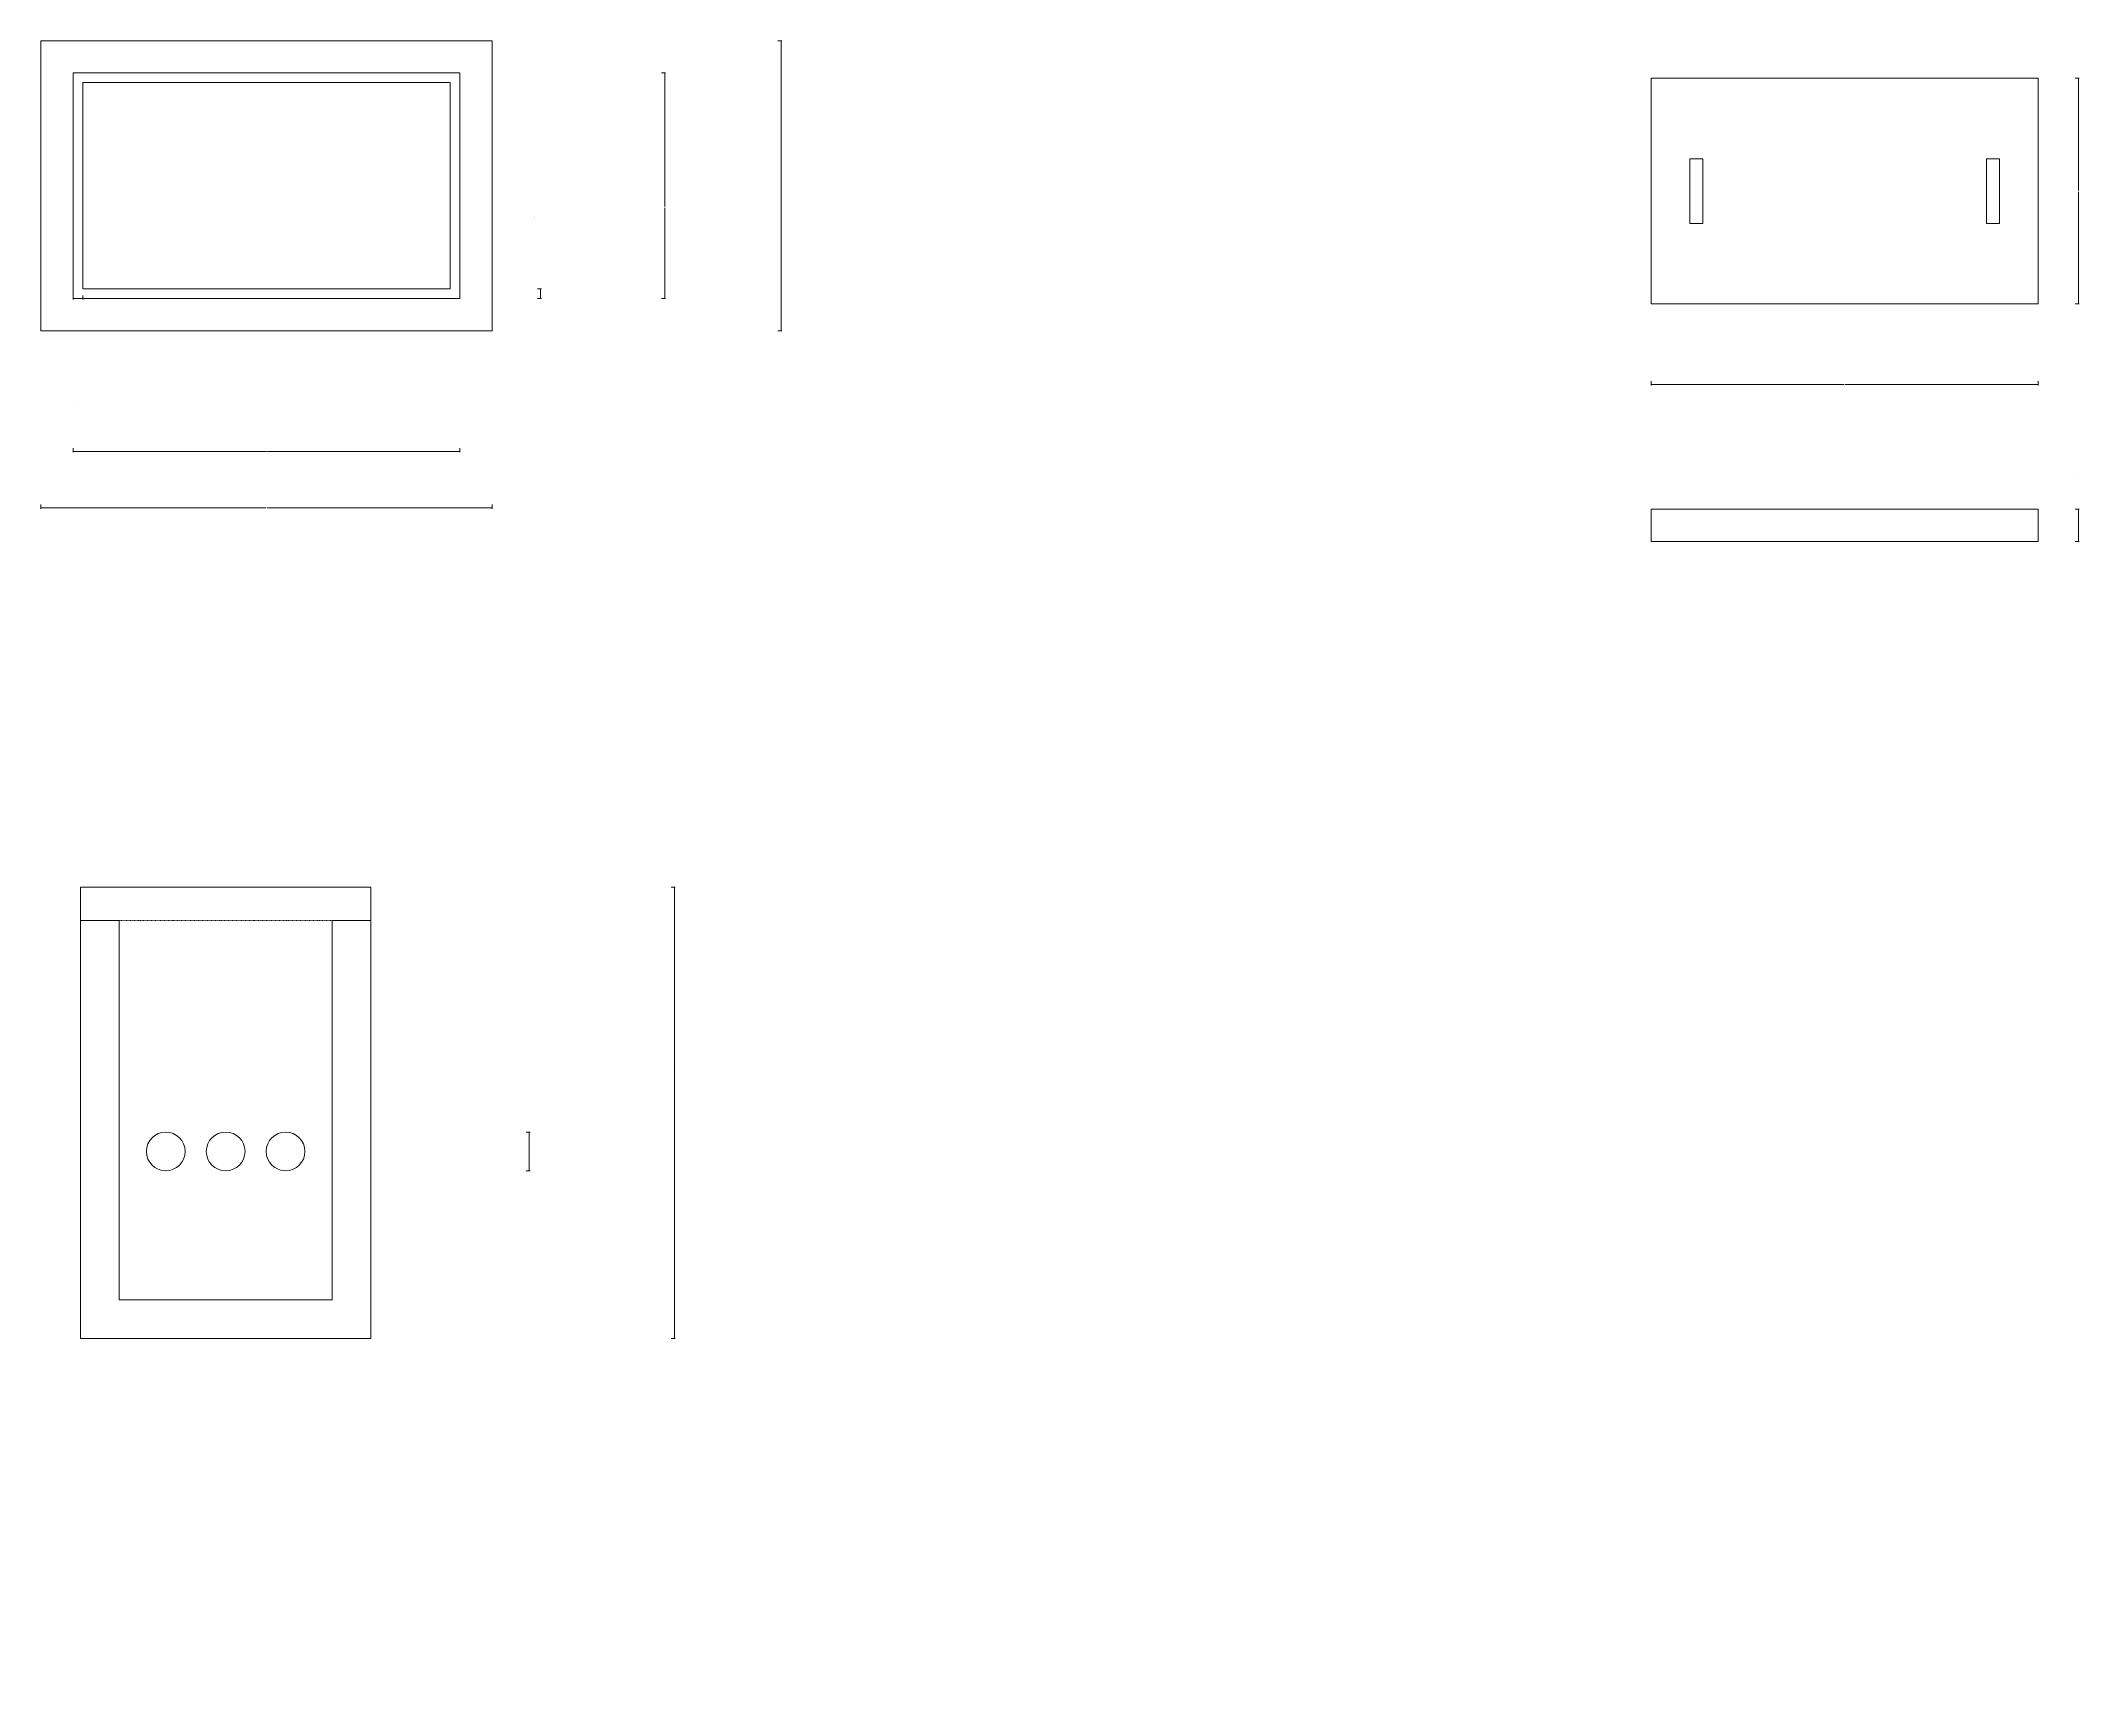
# Model space of a CAD drawing. Header units: inches. Extents: x 1693 to 10990, y 1878 to 5055.
# Drawn here: x 8211.6 to 8523.6, y 4144.9 to 4397.9 of the extents above; entities that cross this region are included whole.
import ezdxf

# ---------------------------------------------------------------- set-up
doc = ezdxf.new("R2010")
doc.units = ezdxf.units.IN
doc.header["$PDMODE"] = 1
doc.linetypes.add('01 HJ$0$REF - 01 HJ$0$HIDDEN2', pattern=[0.1875, 0.125, -0.0625])
doc.layers.add('CANALES', color=104, linetype='Continuous', lineweight=15)
doc.styles.get("Standard").update_dxf_attribs({"font": 'arial.ttf'})
doc.dimstyles.new('Cota 100', dxfattribs={"dimtxt": 0.12, "dimasz": 0.1, "dimexe": 0.125, "dimexo": 0.0625, "dimgap": 0.001, "dimtad": 0, "dimzin": 4, "dimdsep": 46, "dimtxsty": 'Standard', "dimblk": 'OBLIQUE', "dimcen": 0.09, "dimdle": 0.125, "dimclrd": 256, "dimclre": 256, "dimclrt": 3, "dimadec": 0, "dimazin": 1, "dimtfac": 1, "dimtmove": 2, "dimatfit": 3, "dimfxl": 0.5, "dimfxlon": 1, "dimtolj": 1, "dimtzin": 0, "dimlwd": -1, "dimlwe": -1, "dimarcsym": 0})

# ---------------------------------------------------------------- blocks, each defined once
blk = doc.blocks.new('*D143')
at = {"layer": 'CANALES', "transparency": 16777216}
for p, q in [((8458.07, 4345.75), (8458.07, 4345.13)), ((8458.12, 4345.25), (8487.6, 4345.25)), ((8517.25, 4345.25), (8487.77, 4345.25)), ((8517.3, 4345.75), (8517.3, 4345.13))]:
    blk.add_line(p, q, dxfattribs=at)
for points in [[(8458.12, 4345.26), (8458.12, 4345.24), (8458.07, 4345.25)], [(8517.25, 4345.26), (8517.25, 4345.24), (8517.3, 4345.25)]]:
    blk.add_solid(points, dxfattribs=at)
at = {"layer": 'Defpoints', "color": 0, "transparency": 16777216}
for p in [(8458.07, 4357.59), (8517.3, 4357.59), (8517.3, 4345.25)]:
    blk.add_point(p, dxfattribs=at)
at = {"layer": 'CANALES', "color": 3, "transparency": 16777216, "insert": (8487.69, 4345.25), "char_height": 0.05, "attachment_point": 5}
blk.add_mtext('\\A1;59.23', dxfattribs=at)
blk = doc.blocks.new('*D144')
at = {"layer": 'CANALES', "transparency": 16777216}
for p, q in [((8522.97, 4392.14), (8523.6, 4392.14)), ((8523.47, 4392.09), (8523.47, 4374.95)), ((8523.47, 4357.64), (8523.47, 4374.78)), ((8522.97, 4357.59), (8523.6, 4357.59))]:
    blk.add_line(p, q, dxfattribs=at)
for points in [[(8523.46, 4392.09), (8523.48, 4392.09), (8523.47, 4392.14)], [(8523.46, 4357.64), (8523.48, 4357.64), (8523.47, 4357.59)]]:
    blk.add_solid(points, dxfattribs=at)
at = {"layer": 'Defpoints', "color": 0, "transparency": 16777216}
for p in [(8517.3, 4392.14), (8523.47, 4392.14), (8517.3, 4357.59)]:
    blk.add_point(p, dxfattribs=at)
at = {"layer": 'CANALES', "color": 3, "transparency": 16777216, "insert": (8523.47, 4374.87), "char_height": 0.05, "attachment_point": 5, "rotation": 90}
blk.add_mtext('\\A1;34.55', dxfattribs=at)
blk = doc.blocks.new('*D147')
at = {"layer": 'CANALES', "transparency": 16777216}
for p, q in [((8216.52, 4358.91), (8216.52, 4358.28)), ((8218, 4358.91), (8218, 4358.28)), ((8216.57, 4358.41), (8217.95, 4358.41))]:
    blk.add_line(p, q, dxfattribs=at)
for points in [[(8216.57, 4358.42), (8216.57, 4358.4), (8216.52, 4358.41)], [(8217.95, 4358.42), (8217.95, 4358.4), (8218, 4358.41)]]:
    blk.add_solid(points, dxfattribs=at)
at = {"layer": 'Defpoints', "color": 0, "transparency": 16777216}
for p in [(8216.52, 4392.96), (8218, 4391.48), (8218, 4358.41)]:
    blk.add_point(p, dxfattribs=at)
at = {"layer": 'CANALES', "color": 3, "transparency": 16777216, "insert": (8216.68, 4342.49), "char_height": 0.05, "attachment_point": 5}
blk.add_mtext('\\A1;1.48', dxfattribs=at)
blk = doc.blocks.new('*D148')
at = {"layer": 'CANALES', "transparency": 16777216}
for p, q in [((8324.4, 4397.89), (8325.02, 4397.89)), ((8324.9, 4353.52), (8324.9, 4397.84)), ((8324.4, 4353.47), (8325.02, 4353.47))]:
    blk.add_line(p, q, dxfattribs=at)
for points in [[(8324.89, 4397.84), (8324.91, 4397.84), (8324.9, 4397.89)], [(8324.89, 4353.52), (8324.91, 4353.52), (8324.9, 4353.47)]]:
    blk.add_solid(points, dxfattribs=at)
at = {"layer": 'Defpoints', "color": 0, "transparency": 16777216}
for p in [(8280.68, 4397.89), (8324.9, 4397.89), (8280.68, 4353.47)]:
    blk.add_point(p, dxfattribs=at)
at = {"layer": 'CANALES', "color": 3, "transparency": 16777216, "insert": (8324.63, 4377.34), "char_height": 0.05, "attachment_point": 5, "rotation": 90}
blk.add_mtext('\\A1;44.42', dxfattribs=at)
blk = doc.blocks.new('*D149')
at = {"layer": 'CANALES', "transparency": 16777216}
for p, q in [((8216.52, 4335.52), (8216.52, 4334.9)), ((8216.57, 4335.02), (8246.13, 4335.02)), ((8275.7, 4335.02), (8246.3, 4335.02)), ((8275.75, 4335.52), (8275.75, 4334.9))]:
    blk.add_line(p, q, dxfattribs=at)
for points in [[(8216.57, 4335.03), (8216.57, 4335.02), (8216.52, 4335.02)], [(8275.7, 4335.03), (8275.7, 4335.02), (8275.75, 4335.02)]]:
    blk.add_solid(points, dxfattribs=at)
at = {"layer": 'Defpoints', "color": 0, "transparency": 16777216}
for p in [(8216.52, 4358.41), (8275.75, 4358.41), (8275.75, 4335.02)]:
    blk.add_point(p, dxfattribs=at)
at = {"layer": 'CANALES', "color": 3, "transparency": 16777216, "insert": (8246.21, 4335.02), "char_height": 0.05, "attachment_point": 5}
blk.add_mtext('\\A1;59.23', dxfattribs=at)
blk = doc.blocks.new('*D150')
at = {"layer": 'CANALES', "transparency": 16777216}
for p, q in [((8211.58, 4326.86), (8211.58, 4326.23)), ((8211.63, 4326.36), (8246.05, 4326.36)), ((8280.63, 4326.36), (8246.22, 4326.36)), ((8280.68, 4326.86), (8280.68, 4326.23))]:
    blk.add_line(p, q, dxfattribs=at)
for points in [[(8211.63, 4326.36), (8211.63, 4326.35), (8211.58, 4326.36)], [(8280.63, 4326.36), (8280.63, 4326.35), (8280.68, 4326.36)]]:
    blk.add_solid(points, dxfattribs=at)
at = {"layer": 'Defpoints', "color": 0, "transparency": 16777216}
for p in [(8211.58, 4353.47), (8280.68, 4353.47), (8280.68, 4326.36)]:
    blk.add_point(p, dxfattribs=at)
at = {"layer": 'CANALES', "color": 3, "transparency": 16777216, "insert": (8246.13, 4326.36), "char_height": 0.05, "attachment_point": 5}
blk.add_mtext('\\A1;69.10', dxfattribs=at)
blk = doc.blocks.new('*D151')
at = {"layer": 'CANALES', "transparency": 16777216}
for p, q in [((8306.61, 4392.96), (8307.23, 4392.96)), ((8307.11, 4392.91), (8307.11, 4372.49)), ((8307.11, 4358.46), (8307.11, 4372.32)), ((8306.61, 4358.41), (8307.23, 4358.41))]:
    blk.add_line(p, q, dxfattribs=at)
for points in [[(8307.1, 4392.91), (8307.12, 4392.91), (8307.11, 4392.96)], [(8307.1, 4358.46), (8307.12, 4358.46), (8307.11, 4358.41)]]:
    blk.add_solid(points, dxfattribs=at)
at = {"layer": 'Defpoints', "color": 0, "transparency": 16777216}
for p in [(8275.75, 4392.96), (8307.11, 4392.96), (8275.75, 4358.41)]:
    blk.add_point(p, dxfattribs=at)
at = {"layer": 'CANALES', "color": 3, "transparency": 16777216, "insert": (8307.11, 4372.41), "char_height": 0.05, "attachment_point": 5, "rotation": 90}
blk.add_mtext('\\A1;34.55', dxfattribs=at)
blk = doc.blocks.new('*D152')
at = {"layer": 'CANALES', "transparency": 16777216}
for p, q in [((8287.59, 4359.89), (8288.21, 4359.89)), ((8288.09, 4358.46), (8288.09, 4359.84)), ((8287.59, 4358.41), (8288.21, 4358.41))]:
    blk.add_line(p, q, dxfattribs=at)
for points in [[(8288.08, 4359.84), (8288.1, 4359.84), (8288.09, 4359.89)], [(8288.08, 4358.46), (8288.1, 4358.46), (8288.09, 4358.41)]]:
    blk.add_solid(points, dxfattribs=at)
at = {"layer": 'Defpoints', "color": 0, "transparency": 16777216}
for p in [(8274.27, 4359.89), (8288.09, 4359.89), (8275.75, 4358.41)]:
    blk.add_point(p, dxfattribs=at)
at = {"layer": 'CANALES', "color": 3, "transparency": 16777216, "insert": (8287.13, 4370.93), "char_height": 0.05, "attachment_point": 5, "rotation": 90}
blk.add_mtext('\\A1;1.48', dxfattribs=at)
blk = doc.blocks.new('*D158')
at = {"layer": 'CANALES', "transparency": 16777216}
for p, q in [((8522.97, 4326.17), (8523.6, 4326.17)), ((8523.47, 4321.28), (8523.47, 4326.12)), ((8522.97, 4321.23), (8523.6, 4321.23))]:
    blk.add_line(p, q, dxfattribs=at)
for points in [[(8523.46, 4326.12), (8523.48, 4326.12), (8523.47, 4326.17)], [(8523.46, 4321.28), (8523.48, 4321.28), (8523.47, 4321.23)]]:
    blk.add_solid(points, dxfattribs=at)
at = {"layer": 'Defpoints', "color": 0, "transparency": 16777216}
for p in [(8517.3, 4326.17), (8523.47, 4326.17), (8517.3, 4321.23)]:
    blk.add_point(p, dxfattribs=at)
at = {"layer": 'CANALES', "color": 3, "transparency": 16777216, "insert": (8523.47, 4331.62), "char_height": 0.05, "attachment_point": 5, "rotation": 90}
blk.add_mtext('\\A1;4.94', dxfattribs=at)
blk = doc.blocks.new('*D159')
at = {"layer": 'CANALES', "transparency": 16777216}
for p, q in [((8308.07, 4268.29), (8308.7, 4268.29)), ((8308.57, 4199.25), (8308.57, 4268.24)), ((8308.07, 4199.2), (8308.7, 4199.2))]:
    blk.add_line(p, q, dxfattribs=at)
for points in [[(8308.56, 4268.24), (8308.58, 4268.24), (8308.57, 4268.29)], [(8308.56, 4199.25), (8308.58, 4199.25), (8308.57, 4199.2)]]:
    blk.add_solid(points, dxfattribs=at)
at = {"layer": 'Defpoints', "color": 0, "transparency": 16777216}
for p in [(8261.27, 4268.29), (8308.57, 4268.29), (8261.2, 4199.2)]:
    blk.add_point(p, dxfattribs=at)
at = {"layer": 'CANALES', "color": 3, "transparency": 16777216, "insert": (8308.78, 4240.37), "char_height": 0.05, "attachment_point": 5, "rotation": 90}
blk.add_mtext('\\A1;69.10', dxfattribs=at)
blk = doc.blocks.new('*D160')
at = {"layer": 'CANALES', "transparency": 16777216}
for p, q in [((8285.86, 4230.78), (8286.49, 4230.78)), ((8286.36, 4224.91), (8286.36, 4230.73)), ((8285.86, 4224.86), (8286.49, 4224.86))]:
    blk.add_line(p, q, dxfattribs=at)
for points in [[(8286.35, 4230.73), (8286.37, 4230.73), (8286.36, 4230.78)], [(8286.35, 4224.91), (8286.37, 4224.91), (8286.36, 4224.86)]]:
    blk.add_solid(points, dxfattribs=at)
at = {"layer": 'Defpoints', "color": 0, "transparency": 16777216}
for p in [(8249.05, 4230.78), (8286.36, 4230.78), (8249.05, 4224.86)]:
    blk.add_point(p, dxfattribs=at)
at = {"layer": 'CANALES', "color": 3, "transparency": 16777216, "insert": (8286.36, 4235.04), "char_height": 0.05, "attachment_point": 5, "rotation": 90}
blk.add_mtext('\\A1;5.92', dxfattribs=at)

msp = doc.modelspace()

# ---------------------------------------------------------------- linework, layer by layer
at = {"layer": 'CANALES', "color": 5}
for p, q in [((8216.52, 4392.957), (8275.748, 4392.957)), ((8216.52, 4358.407), (8216.52, 4392.957)), ((8275.748, 4392.957), (8275.748, 4358.407)), ((8275.748, 4358.407), (8216.52, 4358.407))]:
    msp.add_line(p, q, dxfattribs=at)
at = {"layer": 'CANALES', "color": 5, "linetype": '01 HJ$0$REF - 01 HJ$0$HIDDEN2', "ltscale": 0.1}
msp.add_line((8256.173, 4263.182), (8223.597, 4263.182), dxfattribs=at)
at = {"layer": 'CANALES', "color": 5}
for points in [[(8211.584, 4397.893), (8280.684, 4397.893), (8280.684, 4353.472), (8211.584, 4353.472), (8211.584, 4397.893)], [(8218.001, 4391.476), (8274.268, 4391.476), (8274.268, 4359.888), (8218.001, 4359.888), (8218.001, 4391.476)], [(8217.674, 4268.295), (8262.095, 4268.295), (8262.095, 4199.195), (8217.674, 4199.195), (8217.674, 4268.295), (8217.674, 4268.295)], [(8217.674, 4263.182), (8223.597, 4263.182), (8223.597, 4205.118)], [(8262.095, 4263.182), (8256.173, 4263.182), (8256.173, 4205.118)], [(8223.597, 4205.118), (8256.173, 4205.118)]]:
    msp.add_lwpolyline(points, dxfattribs=at)
at = {"layer": 'CANALES', "color": 3}
for points in [[(8458.073, 4392.142), (8458.073, 4357.592), (8517.301, 4357.592), (8517.301, 4392.142), (8458.073, 4392.142)], [(8463.996, 4374.867), (8463.996, 4379.803), (8465.97, 4379.803), (8465.97, 4374.867), (8465.97, 4369.931), (8463.996, 4369.931), (8463.996, 4374.867)], [(8511.378, 4374.867), (8511.378, 4379.803), (8509.404, 4379.803), (8509.404, 4374.867), (8509.404, 4369.931), (8511.378, 4369.931), (8511.378, 4374.867)], [(8458.073, 4326.169), (8517.301, 4326.169), (8517.301, 4321.233), (8458.073, 4321.233), (8458.073, 4326.169)]]:
    msp.add_lwpolyline(points, dxfattribs=at)
at = {"layer": 'CANALES', "color": 0}
for centre in [(8230.721, 4227.822), (8239.885, 4227.822), (8249.049, 4227.822)]:
    msp.add_circle(centre, 2.961, dxfattribs=at)

# ---------------------------------------------------------------- dimensions: what is measured, and where the dimension line sits
at = {"layer": 'CANALES', "color": 5}
for base, p1, p2, picture, middle in [((8324.897, 4397.893), (8280.684, 4353.472), (8280.684, 4397.893), '*D148', (8324.632, 4377.342)), ((8307.109, 4392.957), (8275.748, 4358.407), (8275.748, 4392.957), '*D151', (8307.109, 4372.407)), ((8523.47, 4392.142), (8517.301, 4357.592), (8517.301, 4392.142), '*D144', (8523.47, 4374.867)), ((8288.088, 4359.888), (8275.748, 4358.407), (8274.268, 4359.888), '*D152', (8287.131, 4370.926)), ((8523.47, 4326.169), (8517.301, 4321.233), (8517.301, 4326.169), '*D158', (8523.47, 4331.617)), ((8308.572, 4268.295), (8261.204, 4199.195), (8261.272, 4268.295), '*D159', (8308.783, 4240.366)), ((8286.361, 4230.783), (8249.049, 4224.861), (8249.049, 4230.783), '*D160', (8286.361, 4235.039))]:
    dim = msp.add_linear_dim(base=base, p1=p1, p2=p2, angle=90, dimstyle='Cota 100', override={"dimtxt": 0.05, "dimasz": 0.05, "dimsah": 1}, dxfattribs=at)
    dim.commit()
    dim.dimension.update_dxf_attribs({"geometry": picture, "text_midpoint": middle, "dimtype": 160})
for base, p1, p2, picture, middle in [((8218.001, 4358.407), (8216.52, 4392.957), (8218.001, 4391.476), '*D147', (8216.677, 4342.49)), ((8275.748, 4335.025), (8216.52, 4358.407), (8275.748, 4358.407), '*D149', (8246.213, 4335.025)), ((8517.301, 4345.253), (8458.073, 4357.592), (8517.301, 4357.592), '*D143', (8487.687, 4345.253)), ((8280.684, 4326.356), (8211.584, 4353.472), (8280.684, 4353.472), '*D150', (8246.134, 4326.356))]:
    dim = msp.add_linear_dim(base=base, p1=p1, p2=p2, dimstyle='Cota 100', override={"dimtxt": 0.05, "dimasz": 0.05, "dimsah": 1}, dxfattribs=at)
    dim.commit()
    dim.dimension.update_dxf_attribs({"geometry": picture, "text_midpoint": middle, "dimtype": 160})

doc.saveas('drawing.dxf')
